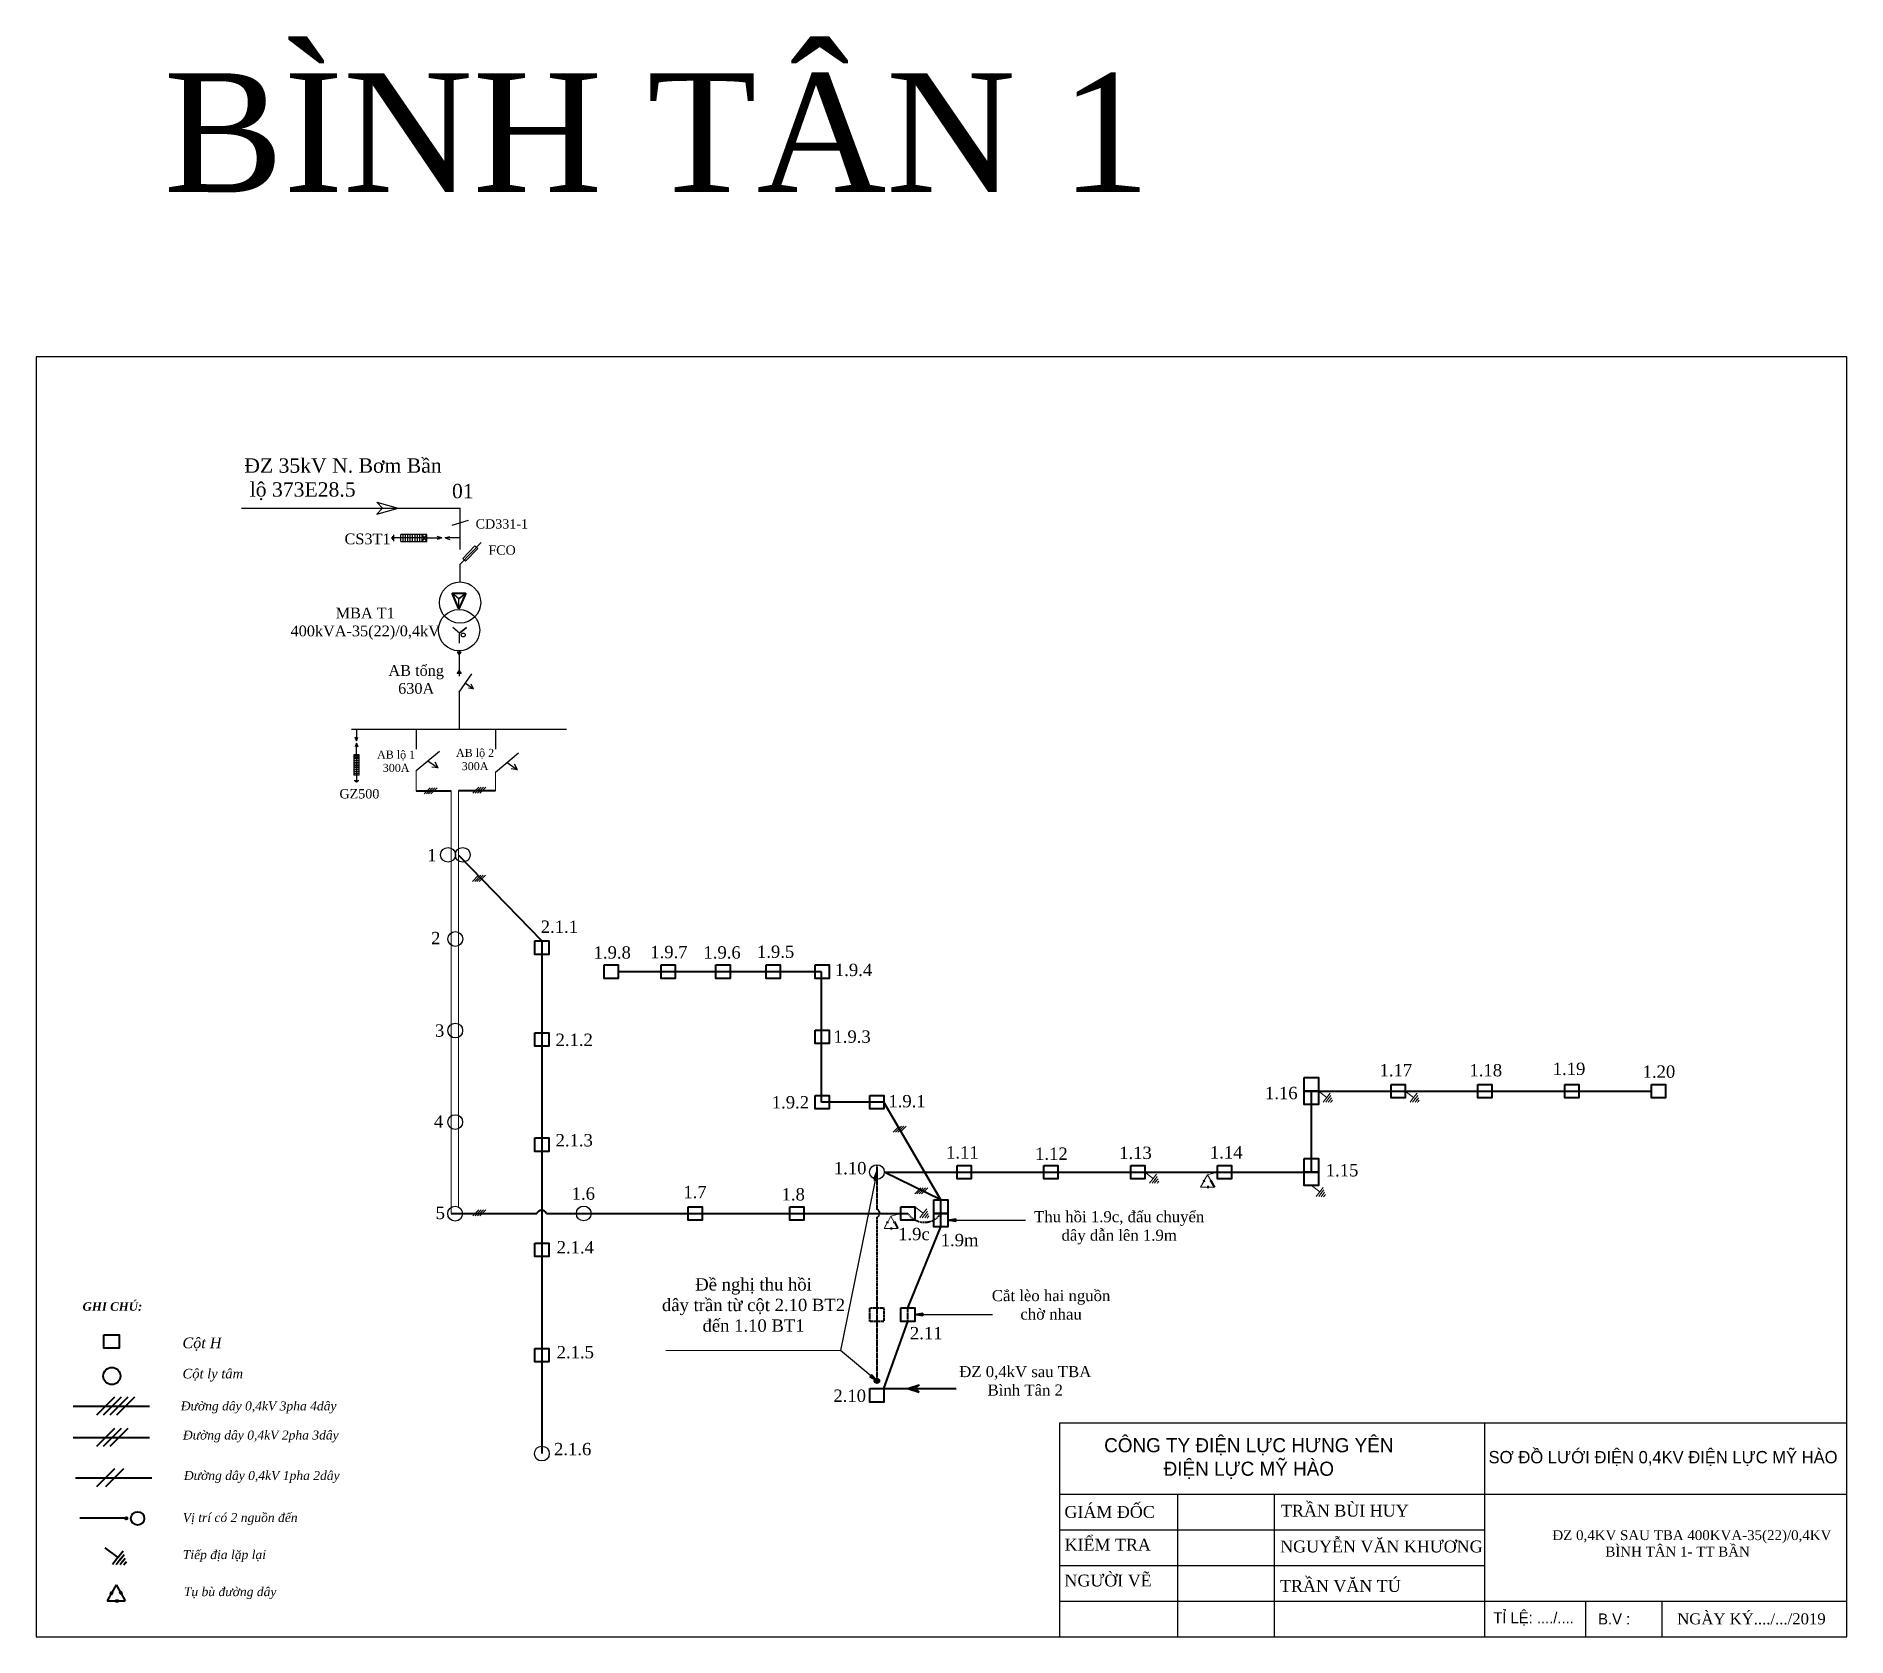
# Model space of a CAD drawing. Extents: x -2498 to 7641, y -1476 to 9052.
# Drawn here: x 1663.1 to 2120.5, y 8288.1 to 8692.5 of the extents above; entities that cross this region are included whole.
import ezdxf

# ---------------------------------------------------------------- set-up
doc = ezdxf.new("R2010")
doc.units = 0
doc.header["$LTSCALE"] = 0.08
doc.header["$MEASUREMENT"] = 0
doc.linetypes.add('DASHED2', pattern=[0.375, 0.25, -0.125])
doc.layers.get('0').update_dxf_attribs({"linetype": 'CONTINUOUS', "lineweight": 40})
for name, color, linetype, lineweight in [('5', 9, 'CONTINUOUS', 5), ('khung', 3, 'CONTINUOUS', 18), ('NET DAM', 6, 'CONTINUOUS', 25)]:
    doc.layers.add(name, color=color, linetype=linetype, lineweight=lineweight)
doc.layers.add('Duong manh', color=8, linetype='CONTINUOUS')
doc.styles.add('anh thong', font='times.ttf', dxfattribs={"height": 0.5})
doc.styles.get("Standard").update_dxf_attribs({"font": 'VHTEKN.TTF', "height": 2.5})
doc.dimstyles.new('C2', dxfattribs={"dimscale": 0, "dimtxt": 2, "dimasz": 1, "dimexe": 1, "dimexo": 1, "dimgap": 1, "dimtad": 1, "dimtoh": 1, "dimdec": 4, "dimzin": 0, "dimdsep": 46, "dimtxsty": 'Standard', "dimblk1": 'CLOSED', "dimblk2": 'CLOSED', "dimsah": 1, "dimcen": 0.09, "dimclrd": 1, "dimclre": 5, "dimclrt": 7, "dimadec": 0, "dimazin": 0, "dimtfac": 1, "dimtdec": 4, "dimtofl": 0, "dimtmove": 0, "dimatfit": 3, "dimldrblk": 'CLOSED', "dimfxl": 1, "dimtolj": 1, "dimtzin": 0, "dimarcsym": 0})

msp = doc.modelspace()

# ---------------------------------------------------------------- texts
at = {"color": 0, "linetype": 'Continuous', "lineweight": 30, "ltscale": 10, "attachment_point": 1}
for s, insert, char_height, width in [('{\\fTimes New Roman|b0|i0|c0|p18;BÌNH TÂN 1}', (1695.34796551882, 8683.156754036263), 30, 395.8210280541679), ('\\pi34.67;{\\fTimes New Roman|b0|i0|c238|p18;Đ\\fTimes New Roman|b0|i0|c0|p18;Z 0,4KV SAU TBA 400KVA-35(22)/0,4KV \\P\\pi48.05;BÌNH TÂN 1- TT BẦN}', (2011.442468447673, 8314.989621625078), 2.5, 131.9777159325764)]:
    msp.add_mtext(s, dxfattribs=dict(at, insert=insert, char_height=char_height, width=width))
at = {"lineweight": -3, "style": 'anh thong'}
for s, insert, char_height, width, attachment_point in [('{\\fTimes New Roman|b0|i0|c238|p18;Đ}Z 35kV N. Bơm Bần\\P lộ 373E28.5', (1715.66164245819, 8585.82962416089), 3.62299392, 182.05544448, 1), ('01', (1768.130921644335, 8579.373280846557), 3.62299392, 44.13289660416001, 1), ('CD331-1', (1774.102800136341, 8570.451791928113), 2.354946048, 44.13289660416001, 1), ('CS3T1', (1740.982187087659, 8566.84255194074), 2.717245439999999, 58.81359321604921, 1), ('FCO', (1777.314229421665, 8563.831011128612), 2.354946048, 44.13289660416001, 1), ('MBA T1\\P400kVA-35(22)/0,4kV', (1746.214178808812, 8548.11125685965), 2.717245439999999, 134.0057531106997, 2), ('AB tổng\\P630A', (1759.0827199176, 8533.591394347963), 2.717245439999999, 62.14159171583998, 2), ('AB lộ 1\\P300A', (1754.010452241697, 8511.98488207457), 2.012774400000001, 62.14159171583998, 2), ('AB lộ 2\\P300A', (1773.956021619269, 8512.423785321706), 2.012774400000001, 62.14159171583998, 2), ('GZ500', (1739.704070616768, 8502.24895800304), 2.354946048, 76.457671180864, 1)]:
    msp.add_mtext(s, dxfattribs=dict(at, insert=insert, char_height=char_height, width=width, attachment_point=attachment_point))
at = {"color": 0, "lineweight": 30, "style": 'anh thong'}
for s, insert, char_height, width, attachment_point in [('1', (1763.042754216389, 8487.116421846815), 3.12, 40.14358400000001, 2), ('2.1.1', (1795.263256267288, 8469.044953357992), 3.12, 40.14358400000001, 2), ('2', (1764.034394497139, 8466.172502979214), 3.12, 40.14358400000001, 2), ('1.9.8', (1808.607998318505, 8462.542784749401), 3.12, 40.14358400000001, 2), ('1.9.7', (1822.930997505282, 8462.647061546715), 3.12, 40.14358400000001, 2), ('1.9.6', (1836.361597086834, 8462.550524327302), 3.12, 40.14358400000001, 2), ('1.9.5', (1849.880852987699, 8462.735095264034), 3.12, 40.14358400000001, 2), ('1.9.4', (1869.559423275416, 8458.133900278972), 3.12, 40.14358400000001, 2), ('3', (1765.005097976902, 8442.807577260064), 3.12, 40.14358400000001, 2), ('2.1.2', (1799.005054786066, 8440.476690308351), 3.12, 40.14358400000001, 2), ('1.9.3', (1869.200703456867, 8441.276144114992), 3.12, 40.14358400000001, 2), ('1.17', (2006.574374454984, 8432.786957362061), 3.12, 40.14358400000001, 2), ('1.18', (2029.280467010016, 8432.786957362061), 3.12, 40.14358400000001, 2), ('1.19', (2050.321037033878, 8433.142340943048), 3.12, 40.14358400000001, 2), ('1.20', (2073.027129588903, 8432.433612188424), 3.12, 40.14358400000001, 2), ('1.16', (1977.624650914651, 8427.025781195834), 3.12, 40.14358400000001, 2), ('1.9.2', (1853.621069813664, 8424.683412756294), 3.12, 40.14358400000001, 2), ('1.9.1', (1883.077462284811, 8424.964649270016), 3.12, 40.14358400000001, 2), ('4', (1764.722674207769, 8419.828531606825), 3.12, 40.14358400000001, 2), ('2.1.3', (1799.004527555131, 8415.087387217307), 3.12, 40.14358400000001, 2), ('1.11', (1897.068549318399, 8412.01601646796), 3.12, 40.14358400000001, 2), ('1.12', (1919.551339293335, 8411.68407457147), 3.12, 40.14358400000001, 2), ('1.13', (1940.793189866599, 8411.905655820165), 3.12, 40.14358400000001, 2), ('1.14', (1963.701657989128, 8412.028565413193), 3.12, 40.14358400000001, 2), ('1.10', (1868.713339289607, 8408.04078819276), 3.12, 40.14358400000001, 2), ('1.15', (1992.971207927316, 8407.510419602482), 3.12, 40.14358400000001, 2), ('1.6', (1801.308364526558, 8401.61717741378), 3.12, 40.14358400000001, 2), ('1.7', (1829.524669276776, 8401.999315091201), 3.12, 40.14358400000001, 2), ('1.8', (1854.332182679507, 8401.42666595208), 3.12, 40.14358400000001, 2), ('5', (1765.176863382207, 8396.719871911388), 3.12, 40.14358400000001, 2), ('Thu hồi 1.9c, đấu chuyển dây dẫn lên 1.9m', (1936.679081791452, 8395.611701339174), 2.8, 48.17647456185168, 2), ('1.9c', (1884.821866675455, 8391.395121943264), 3.12, 40.14358400000001, 2), ('1.9m', (1896.364402426852, 8389.869870549812), 3.12, 40.14358400000001, 2), ('2.1.4', (1799.280512672733, 8388.045286118737), 3.12, 40.14358400000001, 2), ('Đề nghị thu hồi\\Pdây trần từ cột 2.10 BT2 \\Pđến 1.10 BT1', (1844.304708028367, 8378.66906067458), 3.12, 52.13792560038073, 2), ('Cắt lèo hai nguồn \\Pchờ nhau', (1919.471484084432, 8375.670480910047), 2.8, 40.14358400000001, 2), ('2.11', (1887.92428835162, 8366.348271286595), 3.12, 40.14358400000001, 2), ('{\\fTimes New Roman|b0|i1|c0|p18;Cột H}', (1700.037184151239, 8363.670819851108), 2.698375680000001, 46.89044546624404, 1), ('2.1.5', (1799.279012092375, 8361.541372335065), 3.12, 40.14358400000001, 2), ('ĐZ 0,4kV sau TBA \\PBình Tân 2', (1912.950610738531, 8356.464925383398), 2.8, 40.14358400000001, 2), ('{\\fTimes New Roman|b0|i1|c0|p18;Cột ly tâm}', (1700.060435090163, 8355.774304080958), 2.429556759909017, 46.89044546624406, 1), ('2.10', (1868.595609838041, 8350.528574064308), 3.12, 40.14358400000001, 2), ('2.1.6', (1798.613524980727, 8337.05084763368), 3.12, 40.14358400000001, 2)]:
    msp.add_mtext(s, dxfattribs=dict(at, insert=insert, char_height=char_height, width=width, attachment_point=attachment_point))
at = {"attachment_point": 1, "style": 'anh thong'}
for s, insert, char_height, width in [('{\\fTimes New Roman|b1|i1|c0|p18;GHI CHÚ:}', (1674.804351852623, 8372.593036455168), 2.153299948636011, 31.03053711231619), ('{\\fTimes New Roman|b0|i1|c238|p18;Đ\\fTimes New Roman|b0|i1|c0|p18;ường dây 0,4kV 3pha 4dây}', (1699.605073863746, 8347.520075492706), 2.266635571200001, 57.87356428716463), ('{\\fTimes New Roman|b0|i1|c238|p18;Đư\\fTimes New Roman|b0|i1|c0|p18;ờng dây 0,4kV 2pha 3dây}', (1700.151310300771, 8340.162293589212), 2.266635571200001, 57.87356428716463), ('{\\fTimes New Roman|b0|i1|c238|p18;Đư\\fTimes New Roman|b0|i1|c0|p18;ờng dây 0,4kV 1pha 2dây}', (1700.393804972249, 8329.940137571095), 2.266635571200001, 57.87356428716463), ('{\\fTimes New Roman|b0|i1|c0|p18;Vị trí có 2 nguồn đến}', (1700.125763192, 8319.325575716557), 2.266635571200001, 57.87356428716463), ('{\\fTimes New Roman|b0|i1|c0|p18;Tiếp địa lặp lại}', (1700.125799635482, 8309.947419321572), 2.266635571200001, 57.87356428716463), ('{\\fTimes New Roman|b0|i1|c0|p18;Tụ bù đường dây}', (1700.393768528769, 8300.587628672187), 2.266635571200001, 57.87356428716463)]:
    msp.add_mtext(s, dxfattribs=dict(at, insert=insert, char_height=char_height, width=width))

# ---------------------------------------------------------------- blocks, each defined once
blk = doc.blocks.new('khung')
at = {"layer": 'khung', "color": 5, "lineweight": -3, "ltscale": 4}
for p, q in [((630142.9632526982, 2296298.870402139), (632880.9574495467, 2296298.870402139)), ((630142.9632526983, 2295554.201857769), (630142.9632526982, 2296298.870402139)), ((631620.1155179846, 2296298.870402139), (631620.1155179848, 2295554.201857769)), ((630142.9632526982, 2296050.647554016), (631457.2923363744, 2296050.647554016)), ((630142.9632526982, 2296050.647554016), (632880.9574495468, 2296050.647554016)), ((630552.02771254, 2296050.647554016), (630552.02771254, 2295554.201857769)), ((630888.8610537878, 2296050.647554016), (630888.8610537878, 2295554.201857769)), ((630142.9632526981, 2295926.536129954), (631620.1155179847, 2295926.536129954)), ((630142.9632526983, 2295802.424705893), (631620.1155179847, 2295802.424705893)), ((630142.9632526983, 2295678.313281831), (631511.9603511225, 2295678.313281831)), ((630142.9632526983, 2295678.313281831), (632880.9574495469, 2295678.313281831)), ((631972.6934563301, 2295554.201857769), (631972.69345633, 2295678.31328183)), ((632238.398894247, 2295554.20185777), (632238.398894247, 2295678.313281831))]:
    blk.add_line(p, q, dxfattribs=at)
blk.add_lwpolyline([(632880.9574495469, 2300009.028327724), (626580.5600134681, 2300009.028327724), (626580.5600134681, 2295554.201857769), (632880.9574495469, 2295554.201857769), (632880.9574495469, 2300009.028327724)], dxfattribs=at)
at = {"layer": 'Duong manh', "color": 0, "lineweight": -3, "ltscale": 4}
for s, insert, char_height, width, attachment_point in [('{\\f.VnAvantH|b0|i0|c0|p34;C¤NG TY §IÖN LùC H¦NG Y£N\\P®iÖn lùc mü hµo}', (630800.1277945363, 2296174.758978078), 49.141125, 1314.329083676264, 5), ('{\\f.VnAvantH|b0|i0|c0|p34;s¬ ®å l\xadíi ®iÖn 0,4kv ®iÖn lùc mü hµo}', (632241.581846306, 2296174.758978078), 43.04924999999999, 1423.665113172574, 5), ('{\\fTimes New Roman|b0|i0|c0|p18; GIÁM ĐỐC}', (630142.9632526982, 2295988.591841985), 41.37047468718062, 409.0644598418775, 4), ('{\\fTimes New Roman|b0|i0|c0|p18; TRẦN BÙI HUY}', (630896.3134886805, 2295992.852198864), 41.37047468718062, 536.8562674611658, 4), ('{\\f.VnAvantH|b0|i0|c0|p34; \\fTimes New Roman|b0|i0|c0|p18; KIỂM TRA}', (630127.9904970482, 2295874.683347628), 41.37047468718062, 409.0644598418775, 4), ('{\\fTimes New Roman|b0|i0|c0|p18; NGUYỄN VĂN KHƯƠNG}', (630893.645743267, 2295868.109537568), 41.37047468718062, 717.2469769276995, 4), ('{\\fTimes New Roman|b0|i0|c0|p18; NGƯỜI VẼ}', (630142.9632526982, 2295749.537185416), 41.37047468718062, 409.0644598418775, 4), ('{\\f.VnAvantH|b0|i0|c0|p34; \\fTimes New Roman|b0|i0|c0|p18;TRẦN VĂN TÚ}', (630893.4138187332, 2295730.662531428), 41.37047468718062, 536.8562674611658, 4), ('{\\f.VnAvantH|b0|i0|c0|p34; tØ lÖ: ..../....}', (631636.639530309, 2295616.257569801), 38.475, 301.490987282601, 4), ('{\\f.VnAvantH|b0|i0|c0|p34;b.v :}', (632071.536081559, 2295616.257569799), 38.475, 424.3378585469988, 5), ('{\\fTimes New Roman|b0|i0|c0|p18;NGÀY KÝ..../.../2019}', (632549.205765317, 2295616.327851243), 38.475, 820.671460905586, 5)]:
    blk.add_mtext(s, dxfattribs=dict(at, insert=insert, char_height=char_height, width=width, attachment_point=attachment_point))
blk = doc.blocks.new('_CLOSED')
at = {"color": 0, "linetype": 'ByBlock', "ltscale": 10}
for p, q in [((-1, 0.1666666666666667), (0, 0)), ((-1, 0.1666666666666667), (-1, -0.1666666666666667)), ((0, 0), (-1, -0.1666666666666667)), ((0, 0), (-1, 0))]:
    blk.add_line(p, q, dxfattribs=at)

# ---------------------------------------------------------------- hatches: boundary and pattern name
at = {"linetype": 'Continuous', "lineweight": 40, "ltscale": 8}
msp.add_hatch(color=0, dxfattribs=at).paths.add_polyline_path([(1876.054005348264, 8352.74212471452, 1), (1874.887181795211, 8352.74212471452, 1)])
at = {"linetype": 'Continuous', "ltscale": 8}
msp.add_hatch(color=256, dxfattribs=at).paths.add_polyline_path([(1686.112294210754, 8318.004844320501, 1), (1685.552589546296, 8318.004844320501, 1)])

# ---------------------------------------------------------------- linework, layer by layer
at = {"lineweight": -3}
for p, q in [((1714.922972569364, 8573.226836967759), (1770.167916690769, 8573.226836967759)), ((1749.152595924537, 8574.728327847048), (1754.528430805058, 8573.226836967759)), ((1749.152595924537, 8574.728327847048), (1750.604471150566, 8573.226836967759)), ((1749.152595924537, 8571.725346088471), (1754.528430805058, 8573.226836967759)), ((1749.152595924537, 8571.725346088471), (1750.604471150566, 8573.226836967759)), ((1770.167916690769, 8562.83022624198), (1770.167916690769, 8573.226836967759)), ((1772.253122011454, 8570.106903312313), (1768.082711370087, 8568.82551014888)), ((1752.985714485099, 8565.529143432888), (1752.985714485099, 8565.90170386135)), ((1753.190941196135, 8565.279169195317), (1753.190941196135, 8566.151678098922)), ((1753.396167492851, 8564.909241260812), (1753.396167492851, 8566.521606033431)), ((1755.193625351407, 8565.715423647123), (1753.419169944234, 8565.715423647123)), ((1761.784304166122, 8566.6141525764), (1755.193625351407, 8566.6141525764)), ((1755.193625351407, 8564.816694717842), (1755.193625351407, 8566.6141525764)), ((1761.784304166122, 8565.71542364712), (1755.193625351407, 8565.71542364712)), ((1755.79277797093, 8564.816694717842), (1755.79277797093, 8566.6141525764)), ((1756.391930590453, 8564.816694717842), (1756.391930590453, 8566.6141525764)), ((1756.991083209972, 8564.816694717842), (1756.991083209972, 8566.6141525764)), ((1757.590235829495, 8564.816694717842), (1757.590235829495, 8566.6141525764)), ((1758.189388449016, 8564.816694717842), (1758.189388449016, 8566.6141525764)), ((1758.788541068538, 8564.816694717842), (1758.788541068538, 8566.6141525764)), ((1759.387693688057, 8564.816694717842), (1759.387693688057, 8566.6141525764)), ((1759.986846307567, 8564.816694717842), (1759.986846307567, 8566.6141525764)), ((1761.784304166122, 8564.816694717842), (1760.58599892709, 8566.6141525764)), ((1760.58599892709, 8564.816694717842), (1761.784304166122, 8566.6141525764)), ((1760.58599892709, 8564.816694717842), (1760.58599892709, 8566.6141525764)), ((1761.784304166122, 8564.816694717842), (1761.784304166122, 8566.6141525764)), ((1761.784304166122, 8565.715423647123), (1765.552652744616, 8565.715423647123)), ((1765.552652744616, 8565.715423647123), (1764.388144631945, 8566.105953175937)), ((1765.552652744616, 8565.715423647123), (1764.388144631945, 8565.324894118308)), ((1766.399568112292, 8565.715423647123), (1767.564076224957, 8566.105953175937)), ((1770.167916690769, 8565.715423647123), (1766.399568112292, 8565.715423647123)), ((1766.399568112292, 8565.715423647123), (1767.564076224957, 8565.324894118308)), ((1770.167916690769, 8559.075533184194), (1775.480757659589, 8564.556205426536)), ((1770.167916690769, 8554.595511105144), (1770.167916690769, 8559.075533184194)), ((1769.850166598972, 8550.333113036817), (1768.162092301387, 8551.793662741242)), ((1769.850166598972, 8550.333113036817), (1771.666351988657, 8551.793662741242)), ((1771.666351988657, 8551.793662741242), (1769.850166598972, 8550.333113036817)), ((1769.850166598972, 8547.842338735853), (1769.850166598972, 8550.333113036817)), ((1770.005888007083, 8541.624076185022), (1768.317813709491, 8543.084625889449)), ((1770.005888007083, 8541.624076185022), (1771.822073396757, 8543.084625889449)), ((1771.822073396757, 8543.084625889449), (1770.005888007083, 8541.624076185022)), ((1770.005888007083, 8539.133301884056), (1770.005888007083, 8541.624076185022)), ((1770.477015605535, 8536.878520960607), (1769.406782908945, 8536.878520960607)), ((1769.406782908945, 8536.878520960607), (1769.91422998605, 8536.215848045968)), ((1769.91422998605, 8537.209058242359), (1769.91422998605, 8530.787896465657)), ((1769.91422998605, 8536.215848045968), (1770.477015605535, 8536.878520960607)), ((1769.406782908945, 8531.488884250428), (1769.91422998605, 8532.151557165069)), ((1770.477015605535, 8531.488884250428), (1769.406782908945, 8531.488884250428)), ((1769.91422998605, 8532.151557165069), (1770.477015605535, 8531.488884250428)), ((1769.91422998605, 8526.716580805758), (1773.121743062766, 8531.367615583495)), ((1769.91422998605, 8526.716580805758), (1769.91422998605, 8517.424864136197)), ((1771.517986524401, 8529.042098194628), (1773.591536226737, 8527.600973887462)), ((1773.599634855958, 8527.585830831247), (1772.318288511435, 8527.73691612004)), ((1773.599634855958, 8527.585830831247), (1773.011361204193, 8528.734137989517)), ((1742.762274361063, 8517.424864136197), (1797.066185611031, 8517.424864136197)), ((1744.004653746098, 8517.424864136197), (1744.004653746098, 8514.485552244987)), ((1759.101672775329, 8517.424864136197), (1759.101672775329, 8512.367363058907)), ((1779.142115266386, 8517.424864136197), (1779.142115266386, 8512.367363058907)), ((1744.004653746098, 8514.485552244987), (1743.700040713624, 8515.39386857287)), ((1744.004653746098, 8513.824958258196), (1743.700040713624, 8512.916641930311)), ((1744.004653746098, 8514.485552244987), (1744.309266778575, 8515.39386857287)), ((1744.004653746098, 8510.885646366984), (1744.004653746098, 8513.824958258196)), ((1744.004653746098, 8513.824958258196), (1744.309266778575, 8512.916641930311)), ((1743.303645181264, 8510.885646366984), (1743.303645181264, 8505.7449168915)), ((1744.705662310942, 8510.885646366984), (1743.303645181264, 8509.950968280533)), ((1744.705662310942, 8509.950968280533), (1743.303645181264, 8510.885646366984)), ((1744.705662310942, 8510.885646366984), (1743.303645181264, 8510.885646366984)), ((1744.705662310942, 8509.950968280533), (1743.303645181264, 8509.950968280533)), ((1744.705662310942, 8509.483629237304), (1743.303645181264, 8509.483629237304)), ((1744.705662310942, 8509.016290194082), (1743.303645181264, 8509.016290194082)), ((1744.705662310942, 8508.548951150851), (1743.303645181264, 8508.548951150851)), ((1744.705662310942, 8508.157409813415), (1743.303645181264, 8508.157409813415)), ((1744.705662310942, 8507.69007077019), (1743.303645181264, 8507.69007077019)), ((1744.004653746106, 8510.885646366984), (1744.004653746106, 8505.7449168915)), ((1759.101672775329, 8506.996287003176), (1764.930603652656, 8511.860173112553)), ((1762.016138213994, 8509.428230057863), (1764.60807534191, 8507.626824673906)), ((1764.618198628432, 8507.607895853638), (1763.016515697773, 8507.796752464632)), ((1764.618198628432, 8507.607895853638), (1763.882856563716, 8509.043279801477)), ((1779.142115266386, 8506.519216905825), (1784.971046143728, 8511.3831030152)), ((1782.056580705057, 8508.951159960514), (1784.648517832964, 8507.149754576556)), ((1784.6586411195, 8507.130825756289), (1783.923299054792, 8508.566209704124)), ((1744.705662310942, 8507.222731726966), (1743.303645181264, 8507.222731726966)), ((1744.705662310942, 8506.679594977952), (1743.303645181264, 8506.679594977952)), ((1744.705662310942, 8506.212255934726), (1743.303645181264, 8506.212255934726)), ((1744.705662310942, 8505.7449168915), (1743.303645181264, 8505.7449168915)), ((1744.633476007421, 8504.342899761821), (1743.375831484778, 8504.342899761821)), ((1744.344932218502, 8504.182823250385), (1743.664375273689, 8504.182823250385)), ((1744.149952313197, 8504.022746415776), (1743.859355179, 8504.022746415776)), ((1744.004653746098, 8505.7449168915), (1744.004653746098, 8504.3608416739)), ((1784.648517832964, 8507.149754576556), (1783.046834902312, 8507.338611187548))]:
    msp.add_line(p, q, dxfattribs=at)
at = {"linetype": 'Continuous', "lineweight": -3, "ltscale": 8}
for p, q in [((1755.193625351407, 8564.816694717842), (1761.784304166122, 8564.816694717842)), ((1744.705662310942, 8505.7449168915), (1744.705662310942, 8510.885646366984))]:
    msp.add_line(p, q, dxfattribs=at)
at = {"color": 0, "linetype": 'Continuous', "lineweight": 40, "ltscale": 8}
for p, q in [((1768.162092301387, 8551.793662741242), (1771.666351988657, 8551.793662741242)), ((1769.850166598972, 8547.842338735853), (1768.162092301387, 8551.793662741242)), ((1771.666351988657, 8551.793662741242), (1769.850166598972, 8547.842338735853)), ((1759.101672775327, 8501.81388788158), (1767.944613438596, 8501.809556730868)), ((1779.142115266384, 8501.815083160716), (1769.756269840262, 8501.815083160718)), ((1769.756269840262, 8485.570034594288), (1790.83035664475, 8463.887638964834)), ((1790.83035664475, 8463.887638964834), (1790.83035664475, 8334.358053759754)), ((1861.494854706325, 8456.117978634002), (1810.081748013477, 8456.117978634002)), ((1861.494854706325, 8423.15873594342), (1861.494854706325, 8456.117978634002)), ((1985.218013754458, 8405.48777806185), (1985.218013754458, 8425.948052936152)), ((1985.218013754458, 8425.948052936152), (2071.16699509635, 8425.948052936152)), ((1877.244768131965, 8423.15873594342), (1861.494854706325, 8423.15873594342)), ((1891.615521401807, 8398.449007413312), (1877.244768131965, 8423.15873594342)), ((1891.615521401807, 8398.449007413312), (1877.33824343704, 8405.48777806185)), ((1877.33824343704, 8405.48777806185), (1985.218013754458, 8405.48777806185)), ((1959.951114584897, 8403.135592128812), (1960.759874781192, 8401.685320471006)), ((1891.615521401807, 8391.654276676038), (1891.615521401807, 8398.449007413312)), ((1767.944613438596, 8395.02474462272), (1789.563774632597, 8395.02474462272)), ((1792.027187828509, 8395.024744622722), (1883.302893040027, 8395.02474462272)), ((1879.966782845991, 8392.672558689683), (1880.775543042286, 8391.222287031876)), ((1883.302893040025, 8371.162781936995), (1891.615521401807, 8391.654276676038)), ((1877.244768131963, 8350.7696471047), (1883.302893040025, 8367.765416568358)), ((1877.244768131963, 8350.7696471047), (1895.478015249013, 8350.7696471047)), ((1883.260442827377, 8350.788601104738), (1886.130975999653, 8351.689712515303)), ((1883.260442827377, 8350.788601104738), (1886.130975999653, 8349.88748969417)), ((1886.130975999653, 8351.689712515303), (1885.174112682653, 8350.788601104738)), ((1886.130975999653, 8349.88748969417), (1885.174112682653, 8350.788601104738))]:
    msp.add_line(p, q, dxfattribs=at)
at = {"linetype": 'Continuous', "lineweight": 9, "ltscale": 8}
for p, q in [((1762.616357201381, 8502.586608768666), (1761.066523680094, 8501.036775247381)), ((1763.19754477186, 8502.586608768666), (1761.647711250576, 8501.036775247381)), ((1763.778732342342, 8502.586608768666), (1762.228898821057, 8501.036775247381)), ((1764.359919912824, 8502.586608768666), (1762.810086391541, 8501.036775247381)), ((1774.943354083414, 8502.76795697164), (1773.393520562127, 8501.218123450355)), ((1775.524541653893, 8502.76795697164), (1773.97470813261, 8501.218123450355)), ((1776.105729224375, 8502.76795697164), (1774.55589570309, 8501.218123450355)), ((1776.686916794857, 8502.76795697164), (1775.137083273574, 8501.218123450355)), ((1774.828959027238, 8480.490282432014), (1773.279125505951, 8478.94044891073)), ((1775.410146597716, 8480.490282432014), (1773.860313076433, 8478.94044891073)), ((1775.991334168199, 8480.490282432014), (1774.441500646913, 8478.94044891073)), ((1776.572521738681, 8480.490282432014), (1775.022688217397, 8478.94044891073)), ((1986.992188314684, 8425.948052936152), (1989.106508045295, 8424.311257591366)), ((1989.106508045295, 8424.311257591366), (1989.984575890334, 8425.445496013714)), ((2008.922977290213, 8425.948052936152), (2011.037297020825, 8424.311257591366)), ((2011.037297020825, 8424.311257591366), (2011.915364865863, 8425.445496013714)), ((1989.106508045303, 8424.31125759137), (1988.228440200257, 8423.177019169023)), ((1989.508228393737, 8424.000266785812), (1988.849536418076, 8423.149594199072)), ((1989.909948742166, 8423.689275980254), (1989.475510532424, 8423.121953841932)), ((1989.50822839373, 8424.000266785808), (1990.166737896514, 8424.85108063347)), ((1989.909948742166, 8423.689275980254), (1990.350330546442, 8424.251996899693)), ((1990.311669090601, 8423.378285174698), (1990.09215212934, 8423.09472556911)), ((1990.311669090601, 8423.378285174698), (1990.53118605186, 8423.661844780285)), ((2011.037297020832, 8424.31125759137), (2010.159229175786, 8423.177019169023)), ((2011.439017369266, 8424.000266785812), (2010.780325393605, 8423.149594199072)), ((2011.840737717695, 8423.689275980254), (2011.406299507953, 8423.121953841932)), ((2011.439017369259, 8424.000266785808), (2012.097526872043, 8424.85108063347)), ((2011.840737717695, 8423.689275980254), (2012.281119521971, 8424.251996899693)), ((2012.24245806613, 8423.378285174698), (2012.022941104869, 8423.09472556911)), ((2012.24245806613, 8423.378285174698), (2012.461975027389, 8423.661844780285)), ((1881.136112346274, 8417.12528248565), (1879.586278824987, 8415.575448964362)), ((1881.717299916752, 8417.12528248565), (1880.167466395469, 8415.575448964362)), ((1882.298487487235, 8417.12528248565), (1880.748653965949, 8415.575448964362)), ((1882.879675057717, 8417.12528248565), (1881.329841536433, 8415.575448964362)), ((1943.130610363627, 8405.48777806185), (1945.244930094239, 8403.850982717064)), ((1945.244930094246, 8403.850982717067), (1944.3668622492, 8402.716744294721)), ((1945.646650442681, 8403.53999191151), (1944.98795846702, 8402.68931932477)), ((1945.244930094239, 8403.850982717064), (1946.122997939277, 8404.985221139412)), ((1946.04837079111, 8403.229001105952), (1945.613932581367, 8402.66167896763)), ((1945.646650442673, 8403.539991911506), (1946.305159945457, 8404.390805759169)), ((1946.04837079111, 8403.229001105952), (1946.488752595385, 8403.791722025391)), ((1946.450091139544, 8402.918010300396), (1946.230574178284, 8402.634450694808)), ((1946.450091139544, 8402.918010300396), (1946.669608100803, 8403.201569905983)), ((1958.069462998015, 8403.129961749071), (1957.249729475361, 8401.685320471006)), ((1957.811894501419, 8403.262119346213), (1958.305084841888, 8403.00906491141)), ((1957.922574104357, 8403.457173371242), (1958.415764444826, 8403.20411893644)), ((1959.004802128276, 8404.778338299768), (1958.180142600953, 8403.3250157741)), ((1959.004802128276, 8404.778338299768), (1959.8294616556, 8403.3250157741)), ((1960.087030152195, 8403.457173371242), (1959.593839811723, 8403.20411893644)), ((1960.197709755133, 8403.262119346213), (1959.704519414661, 8403.00906491141)), ((1886.56343335674, 8401.502772675278), (1885.013599835453, 8399.95293915399)), ((1887.144620927218, 8401.502772675278), (1885.594787405935, 8399.95293915399)), ((1887.7258084977, 8401.502772675278), (1886.175974976415, 8399.95293915399)), ((1888.306996068182, 8401.502772675278), (1886.757162546899, 8399.95293915399)), ((1957.249729475361, 8401.685320471006), (1958.968331543188, 8401.685320471006)), ((1958.968331543188, 8401.685320471006), (1959.000068373336, 8401.685320471006)), ((1959.000068373336, 8401.966194475228), (1959.000068373336, 8401.404446466782)), ((1959.264586500803, 8401.966194475228), (1959.264586500803, 8401.404446466782)), ((1959.264586500803, 8401.685320471006), (1960.759874781192, 8401.685320471006)), ((1985.218013754458, 8402.090412693213), (1987.33233348507, 8400.453617348427)), ((1987.332333485077, 8400.45361734843), (1986.454265640032, 8399.319378926084)), ((1987.734053833512, 8400.142626542873), (1987.075361857851, 8399.291953956134)), ((1987.33233348507, 8400.453617348427), (1988.210401330109, 8401.587855770775)), ((1988.135774181941, 8399.831635737315), (1987.701335972199, 8399.264313598993)), ((1987.734053833505, 8400.142626542869), (1988.392563336289, 8400.993440390532)), ((1988.135774181941, 8399.831635737315), (1988.576155986217, 8400.394356656754)), ((1988.537494530376, 8399.52064493176), (1988.317977569115, 8399.237085326171)), ((1988.537494530376, 8399.52064493176), (1988.757011491634, 8399.804204537346)), ((1774.943354083412, 8395.977618433644), (1773.393520562126, 8394.427784912357)), ((1775.524541653891, 8395.977618433644), (1773.974708132608, 8394.427784912357)), ((1776.105729224373, 8395.977618433644), (1774.555895703088, 8394.427784912357)), ((1776.686916794855, 8395.977618433644), (1775.137083273572, 8394.427784912357)), ((1879.020470389371, 8394.315304860638), (1878.195810862047, 8392.861982334973)), ((1879.020470389371, 8394.315304860638), (1879.845129916694, 8392.861982334973)), ((1885.077067600252, 8396.723427307039), (1887.191387330864, 8395.086631962255)), ((1887.191387330871, 8395.086631962258), (1886.313319485826, 8393.952393539912)), ((1887.593107679306, 8394.775641156699), (1886.934415703645, 8393.924968569961)), ((1887.191387330864, 8395.086631962255), (1888.069455175902, 8396.2208703846)), ((1887.994828027735, 8394.464650351143), (1887.560389817992, 8393.89732821282)), ((1887.593107679299, 8394.775641156695), (1888.251617182083, 8395.62645500436)), ((1887.994828027735, 8394.464650351143), (1888.435209832011, 8395.027371270582)), ((1888.396548376169, 8394.153659545585), (1888.177031414909, 8393.870099939999)), ((1888.396548376169, 8394.153659545585), (1888.616065337428, 8394.437219151172)), ((1878.085131259109, 8392.666928309944), (1877.265397736455, 8391.222287031876)), ((1877.265397736455, 8391.222287031876), (1878.983999804283, 8391.222287031876)), ((1877.827562762513, 8392.799085907085), (1878.320753102982, 8392.54603147228)), ((1877.938242365452, 8392.994139932112), (1878.43143270592, 8392.741085497311)), ((1878.983999804283, 8391.222287031876), (1879.01573663443, 8391.222287031876)), ((1879.01573663443, 8391.503161036098), (1879.01573663443, 8390.941413027653)), ((1879.280254761898, 8391.503161036098), (1879.280254761898, 8390.941413027653)), ((1879.280254761898, 8391.222287031876), (1880.775543042286, 8391.222287031876)), ((1880.10269841329, 8392.994139932112), (1879.609508072817, 8392.741085497311)), ((1880.213378016228, 8392.799085907085), (1879.720187675755, 8392.54603147228))]:
    msp.add_line(p, q, dxfattribs=at)
at = {"color": 0, "linetype": 'DASHED2', "lineweight": 40, "ltscale": 3}
for p, q in [((1875.470593571739, 8407.35542792715), (1875.470593571739, 8396.074635882065)), ((1875.470593571737, 8394.042789658251), (1875.470593571737, 8352.74212471452)), ((1883.302893040025, 8367.765416568358), (1883.302893040025, 8371.162781936995))]:
    msp.add_line(p, q, dxfattribs=at)
at = {"color": 0, "linetype": 'Continuous', "lineweight": 9, "ltscale": 8}
for p, q in [((1959.010293368154, 8404.788015678549), (1961.513050218708, 8405.48777806185)), ((1879.025961629248, 8394.32498223942), (1881.528718479802, 8395.024744622722))]:
    msp.add_line(p, q, dxfattribs=at)
at = {"color": 0, "linetype": 'Continuous', "lineweight": 20, "ltscale": 8}
msp.add_line((1866.311032006262, 8360.425519009406), (1822.155441001094, 8360.425519009406), dxfattribs=at)
at = {"linetype": 'Continuous', "ltscale": 8}
for p, q in [((1682.844599851835, 8348.590399034114), (1678.311336802077, 8344.057135984354)), ((1684.544573495494, 8348.590399034114), (1680.011310445734, 8344.057135984354)), ((1686.244547139151, 8348.590399034114), (1681.711284089391, 8344.057135984354)), ((1687.944520782814, 8348.590399034114), (1683.411257733054, 8344.057135984354)), ((1672.459545394484, 8346.36395917213), (1691.72591335596, 8346.36395917213)), ((1672.459545394484, 8338.43074883505), (1691.72591335596, 8338.43074883505)), ((1682.844599851835, 8340.657188697034), (1678.311336802077, 8336.123925647275)), ((1684.544573495494, 8340.657188697034), (1680.011310445734, 8336.123925647275)), ((1686.244547139151, 8340.657188697034), (1681.711284089391, 8336.123925647275)), ((1682.844599851835, 8330.457346835074), (1678.311336802077, 8325.924083785314)), ((1685.111231376713, 8330.457346835074), (1680.577968326954, 8325.924083785314)), ((1673.026203275704, 8328.230906973087), (1692.292571237185, 8328.230906973087)), ((1685.832441878527, 8318.004844320501), (1674.10363134718, 8318.004844320501)), ((1680.463005612897, 8310.558681720848), (1683.699209282204, 8308.053382723727)), ((1683.699209282213, 8308.05338272373), (1682.355227886732, 8306.317303505853)), ((1684.314087366551, 8307.577376388694), (1683.305885362986, 8306.275326511031)), ((1683.699209282204, 8308.053382723727), (1685.04319067767, 8309.789461941606)), ((1684.928965450883, 8307.101370053657), (1684.2640090074, 8306.233019841939)), ((1684.31408736654, 8307.577376388688), (1685.322010074884, 8308.87964248205)), ((1684.928965450883, 8307.101370053657), (1685.603019232936, 8307.962677583411)), ((1685.543843535217, 8306.62536371862), (1685.207848186348, 8306.19134391415)), ((1685.543843535217, 8306.62536371862), (1685.879838884084, 8307.05938352309)), ((1682.061345754757, 8299.00868303073), (1680.985445506272, 8297.112591353269)), ((1680.985445506272, 8297.112591353269), (1683.241110720299, 8297.112591353269)), ((1681.723287102976, 8299.182139876977), (1682.370599424838, 8298.850005931301)), ((1681.86855408183, 8299.43814828483), (1682.515866403695, 8299.106014339151)), ((1683.288978363225, 8301.172177253518), (1682.206612733615, 8299.26469143858)), ((1683.241110720299, 8297.112591353269), (1683.282765309867, 8297.112591353269)), ((1683.282765309867, 8297.48123848381), (1683.282765309867, 8296.743944222726)), ((1683.288978363225, 8301.172177253518), (1684.371343992832, 8299.26469143858)), ((1683.629945352166, 8297.48123848381), (1683.629945352166, 8296.743944222726)), ((1683.629945352166, 8297.112591353269), (1685.592511220177, 8297.112591353269)), ((1684.709402644618, 8299.43814828483), (1684.062090322752, 8299.106014339151)), ((1684.854669623475, 8299.182139876977), (1684.207357301608, 8298.850005931301)), ((1684.516610971692, 8299.00868303073), (1685.592511220177, 8297.112591353269))]:
    msp.add_line(p, q, dxfattribs=at)
at = {"lineweight": -3}
msp.add_lwpolyline([(1771.568062776381, 8559.834607538742), (1774.659994358175, 8563.046723983662), (1773.930967168564, 8563.748473820631), (1770.839035586772, 8560.536357375711)], close=True, dxfattribs=at)
at = {"color": 0, "linetype": 'Continuous', "lineweight": 40, "ltscale": 8}
for points in [[(1789.056182084525, 8463.887638964834), (1792.604531204976, 8463.887638964834), (1792.604531204976, 8460.490273596197), (1789.056182084525, 8460.490273596197)], [(1806.533398893027, 8457.81666131832), (1810.081748013477, 8457.81666131832), (1810.081748013477, 8454.419295949683), (1806.533398893027, 8454.419295949683)], [(1820.951975552198, 8457.81666131832), (1824.500324672648, 8457.81666131832), (1824.500324672648, 8454.419295949683), (1820.951975552198, 8454.419295949683)], [(1834.813015043113, 8457.81666131832), (1838.361364163564, 8457.81666131832), (1838.361364163564, 8454.419295949683), (1834.813015043113, 8454.419295949683)], [(1847.500283841466, 8457.81666131832), (1851.048632961916, 8457.81666131832), (1851.048632961916, 8454.419295949683), (1847.500283841466, 8454.419295949683)], [(1859.89707821945, 8457.81666131832), (1863.445427339901, 8457.81666131832), (1863.445427339901, 8454.419295949683), (1859.89707821945, 8454.419295949683)], [(1789.056182084525, 8440.699614218727), (1792.604531204976, 8440.699614218727), (1792.604531204976, 8437.30224885009), (1789.056182084525, 8437.30224885009)], [(1859.89707821945, 8441.33703997303), (1863.445427339901, 8441.33703997303), (1863.445427339901, 8437.939674604393), (1859.89707821945, 8437.939674604393)], [(1983.443839194233, 8429.345418304789), (1986.992188314684, 8429.345418304789), (1986.992188314684, 8425.948052936152), (1983.443839194233, 8425.948052936152)], [(1983.443839194233, 8425.948052936152), (1986.992188314684, 8425.948052936152), (1986.992188314684, 8422.550687567515), (1983.443839194233, 8422.550687567515)], [(2005.374628169762, 8427.64673562047), (2008.922977290213, 8427.64673562047), (2008.922977290213, 8424.249370251833), (2005.374628169762, 8424.249370251833)], [(2027.305417145291, 8427.64673562047), (2030.853766265742, 8427.64673562047), (2030.853766265742, 8424.249370251833), (2027.305417145291, 8424.249370251833)], [(2049.23620612082, 8427.64673562047), (2052.784555241271, 8427.64673562047), (2052.784555241271, 8424.249370251833), (2049.23620612082, 8424.249370251833)], [(2071.16699509635, 8427.64673562047), (2074.7153442168, 8427.64673562047), (2074.7153442168, 8424.249370251833), (2071.16699509635, 8424.249370251833)], [(1859.89707821945, 8424.857418627738), (1863.445427339901, 8424.857418627738), (1863.445427339901, 8421.460053259101), (1859.89707821945, 8421.460053259101)], [(1873.696419011514, 8424.857418627738), (1877.244768131965, 8424.857418627738), (1877.244768131965, 8421.460053259101), (1873.696419011514, 8421.460053259101)], [(1789.056182084525, 8414.114224103985), (1792.604531204976, 8414.114224103985), (1792.604531204976, 8410.716858735348), (1789.056182084525, 8410.716858735348)], [(1895.720683292118, 8407.186460746168), (1899.269032412569, 8407.186460746168), (1899.269032412569, 8403.789095377531), (1895.720683292118, 8403.789095377531)], [(1917.651472267647, 8407.186460746168), (1921.199821388098, 8407.186460746168), (1921.199821388098, 8403.789095377531), (1917.651472267647, 8403.789095377531)], [(1939.582261243177, 8407.186460746168), (1943.130610363627, 8407.186460746168), (1943.130610363627, 8403.789095377531), (1939.582261243177, 8403.789095377531)], [(1961.513050218706, 8407.186460746168), (1965.061399339156, 8407.186460746168), (1965.061399339156, 8403.789095377531), (1961.513050218706, 8403.789095377531)], [(1983.443839194233, 8408.885143430487), (1986.992188314684, 8408.885143430487), (1986.992188314684, 8405.48777806185), (1983.443839194233, 8405.48777806185)], [(1983.443839194233, 8405.48777806185), (1986.992188314684, 8405.48777806185), (1986.992188314684, 8402.090412693213), (1983.443839194233, 8402.090412693213)], [(1889.841346841582, 8398.449007413312), (1893.389695962032, 8398.449007413312), (1893.389695962032, 8395.051642044675), (1889.841346841582, 8395.051642044675)], [(1827.796163131396, 8396.723427307039), (1831.344512251846, 8396.723427307039), (1831.344512251846, 8393.326061938402), (1827.796163131396, 8393.326061938402)], [(1853.462251837525, 8396.723427307039), (1857.010600957976, 8396.723427307039), (1857.010600957976, 8393.326061938402), (1853.462251837525, 8393.326061938402)], [(1881.528718479802, 8396.723427307039), (1885.077067600252, 8396.723427307039), (1885.077067600252, 8393.326061938402), (1881.528718479802, 8393.326061938402)], [(1889.841346841582, 8395.051642044675), (1893.389695962032, 8395.051642044675), (1893.389695962032, 8391.654276676038), (1889.841346841582, 8391.654276676038)], [(1789.056182084525, 8387.528833989241), (1792.604531204976, 8387.528833989241), (1792.604531204976, 8384.131468620604), (1789.056182084525, 8384.131468620604)], [(1881.5287184798, 8371.162781936995), (1885.07706760025, 8371.162781936995), (1885.07706760025, 8367.765416568358), (1881.5287184798, 8367.765416568358)], [(1789.056182084525, 8360.943443874497), (1792.604531204976, 8360.943443874497), (1792.604531204976, 8357.54607850586), (1789.056182084525, 8357.54607850586)], [(1873.696419011512, 8350.7696471047), (1877.244768131963, 8350.7696471047), (1877.244768131963, 8347.372281736063), (1873.696419011512, 8347.372281736063)]]:
    msp.add_lwpolyline(points, close=True, dxfattribs=at)
at = {"color": 0, "linetype": 'DASHED2', "lineweight": 40, "ltscale": 3}
msp.add_lwpolyline([(1873.696419011512, 8371.162781936995), (1877.244768131963, 8371.162781936995), (1877.244768131963, 8367.765416568358), (1873.696419011512, 8367.765416568358)], close=True, dxfattribs=at)
at = {"linetype": 'Continuous', "ltscale": 8}
msp.add_lwpolyline([(1680.187281670531, 8364.380913906958), (1684.027094563204, 8364.380913906958), (1684.027094563204, 8360.992456513235), (1680.187281670531, 8360.992456513235)], close=True, dxfattribs=at)
at = {"lineweight": -3}
for centre, radius in [((1770.167916690769, 8549.389404645932), 5.206106459211784), ((1769.91422998605, 8542.41516470157), 5.206106459211784), ((1770.96332794417, 8541.199919482413), 0.4985293127527191)]:
    msp.add_circle(centre, radius, dxfattribs=at)
at = {"lineweight": -3, "ltscale": 8}
for centre in [(1767.119993928147, 8485.651741813177), (1770.855293658748, 8485.651741813177), (1768.971506868096, 8464.385615509798), (1768.953952753862, 8441.251839878809), (1768.936398639627, 8418.118064247818), (1875.470593571739, 8405.48777806185), (1768.920261714276, 8394.98428807914), (1801.416325404738, 8395.02474462272), (1790.83035664475, 8334.358053759754)]:
    msp.add_circle(centre, 1.867649865300141, dxfattribs=at)
at = {"linetype": 'Continuous', "ltscale": 8}
for centre, radius in [((1682.201187689208, 8353.945935924527), 2.16837433789685), ((1685.832441878527, 8318.004844320501), 0.2798523322302848), ((1688.712196835813, 8317.97895063498), 1.691792181311406)]:
    msp.add_circle(centre, radius, dxfattribs=at)
at = {"color": 0, "linetype": 'Continuous', "lineweight": 40, "ltscale": 8}
msp.add_circle((1875.470593571737, 8352.74212471452), 0.5834117765260683, dxfattribs=at)
msp.add_arc((1790.795481230554, 8394.434656667094), 1.365761669847603, 25.59822310729513, 154.4017768927049, dxfattribs=at)
at = {"color": 0, "linetype": 'DASHED2', "lineweight": 40, "ltscale": 3}
for centre, radius, start, end in [((1875.102162791492, 8395.05871277016), 1.080666927938234, 289.9334886739873, 70.06651132601276), ((1887.461673978914, 8397.794267753952), 4.996570551096243, 213.6614680136635, 326.7083073593396)]:
    msp.add_arc(centre, radius, start, end, dxfattribs=at)
at = {"linetype": 'Continuous', "lineweight": 9, "ltscale": 8}
for p in [(1989.50822839373, 8424.000266785808), (1989.909948742166, 8423.689275980254), (1990.311669090601, 8423.378285174698), (2011.439017369259, 8424.000266785808), (2011.840737717695, 8423.689275980254), (2012.24245806613, 8423.378285174698), (1945.646650442673, 8403.539991911506), (1946.04837079111, 8403.229001105952), (1946.450091139544, 8402.918010300396), (1987.734053833505, 8400.142626542869), (1988.135774181941, 8399.831635737315), (1988.537494530376, 8399.52064493176), (1887.593107679299, 8394.775641156695), (1887.994828027735, 8394.464650351143), (1888.396548376169, 8394.153659545585)]:
    msp.add_point(p, dxfattribs=at)
at = {"linetype": 'Continuous', "ltscale": 8}
for p in [(1684.31408736654, 8307.577376388688), (1684.928965450883, 8307.101370053657), (1685.543843535217, 8306.62536371862)]:
    msp.add_point(p, dxfattribs=at)
at = {"layer": '5', "color": 255, "ltscale": 2}
for p, q in [((1759.101672775329, 8506.996287003176), (1759.101672775329, 8501.81388788158)), ((1779.142115266386, 8506.519216905825), (1779.142115266386, 8501.81388788158)), ((1767.944613438596, 8395.02474462272), (1767.944613438596, 8501.809556730868)), ((1769.756269840258, 8396.654379822921), (1769.756269840262, 8501.815083160718))]:
    msp.add_line(p, q, dxfattribs=at)

# ---------------------------------------------------------------- block references
at = {"layer": 'NET DAM', "color": 7, "xscale": 0.07259705139767902, "yscale": 0.07259705139404105, "zscale": 0.07259705139456}
msp.add_blockref('khung', (-43824.80776476885, -158362.4140172257), dxfattribs=at)

msp.set_redraw_order([(e.dxf.handle, doc.entitydb.next_handle()) for e in msp.query("TEXT MTEXT ATTDEF DIMENSION ARC_DIMENSION")])  # texts and dimensions are drawn at this point

# ---------------------------------------------------------------- leaders
at = {"color": 0, "linetype": 'Continuous', "lineweight": 20, "ltscale": 8}
for points, override in [([(1875.470593571739, 8405.48777806185), (1866.311032006262, 8360.425519009406)], {"dimscale": 1, "dimasz": 2.0045, "dimgap": 1, "dimtad": 0, "dimcen": 0.193, "dimclrd": 7, "dimclre": 7}), ([(1893.389695962032, 8393.352959360356), (1913.002868667099, 8393.352959360356)], {"dimscale": 1, "dimasz": 2.0045, "dimtad": 0, "dimcen": 0.193, "dimclrd": 7, "dimclre": 7}), ([(1885.07706760025, 8369.464099252677), (1904.690240305317, 8369.464099252677)], {"dimscale": 1, "dimasz": 2.0045, "dimtad": 0, "dimcen": 0.193, "dimclrd": 7, "dimclre": 7}), ([(1875.470593571737, 8352.74212471452), (1866.311032006262, 8360.425519009406)], {"dimscale": 1, "dimasz": 2.0045, "dimgap": 1, "dimtad": 0, "dimcen": 0.193, "dimclrd": 7, "dimclre": 7})]:
    msp.add_leader(points, dimstyle='C2', override=override, dxfattribs=at)

doc.saveas('drawing.dxf')
